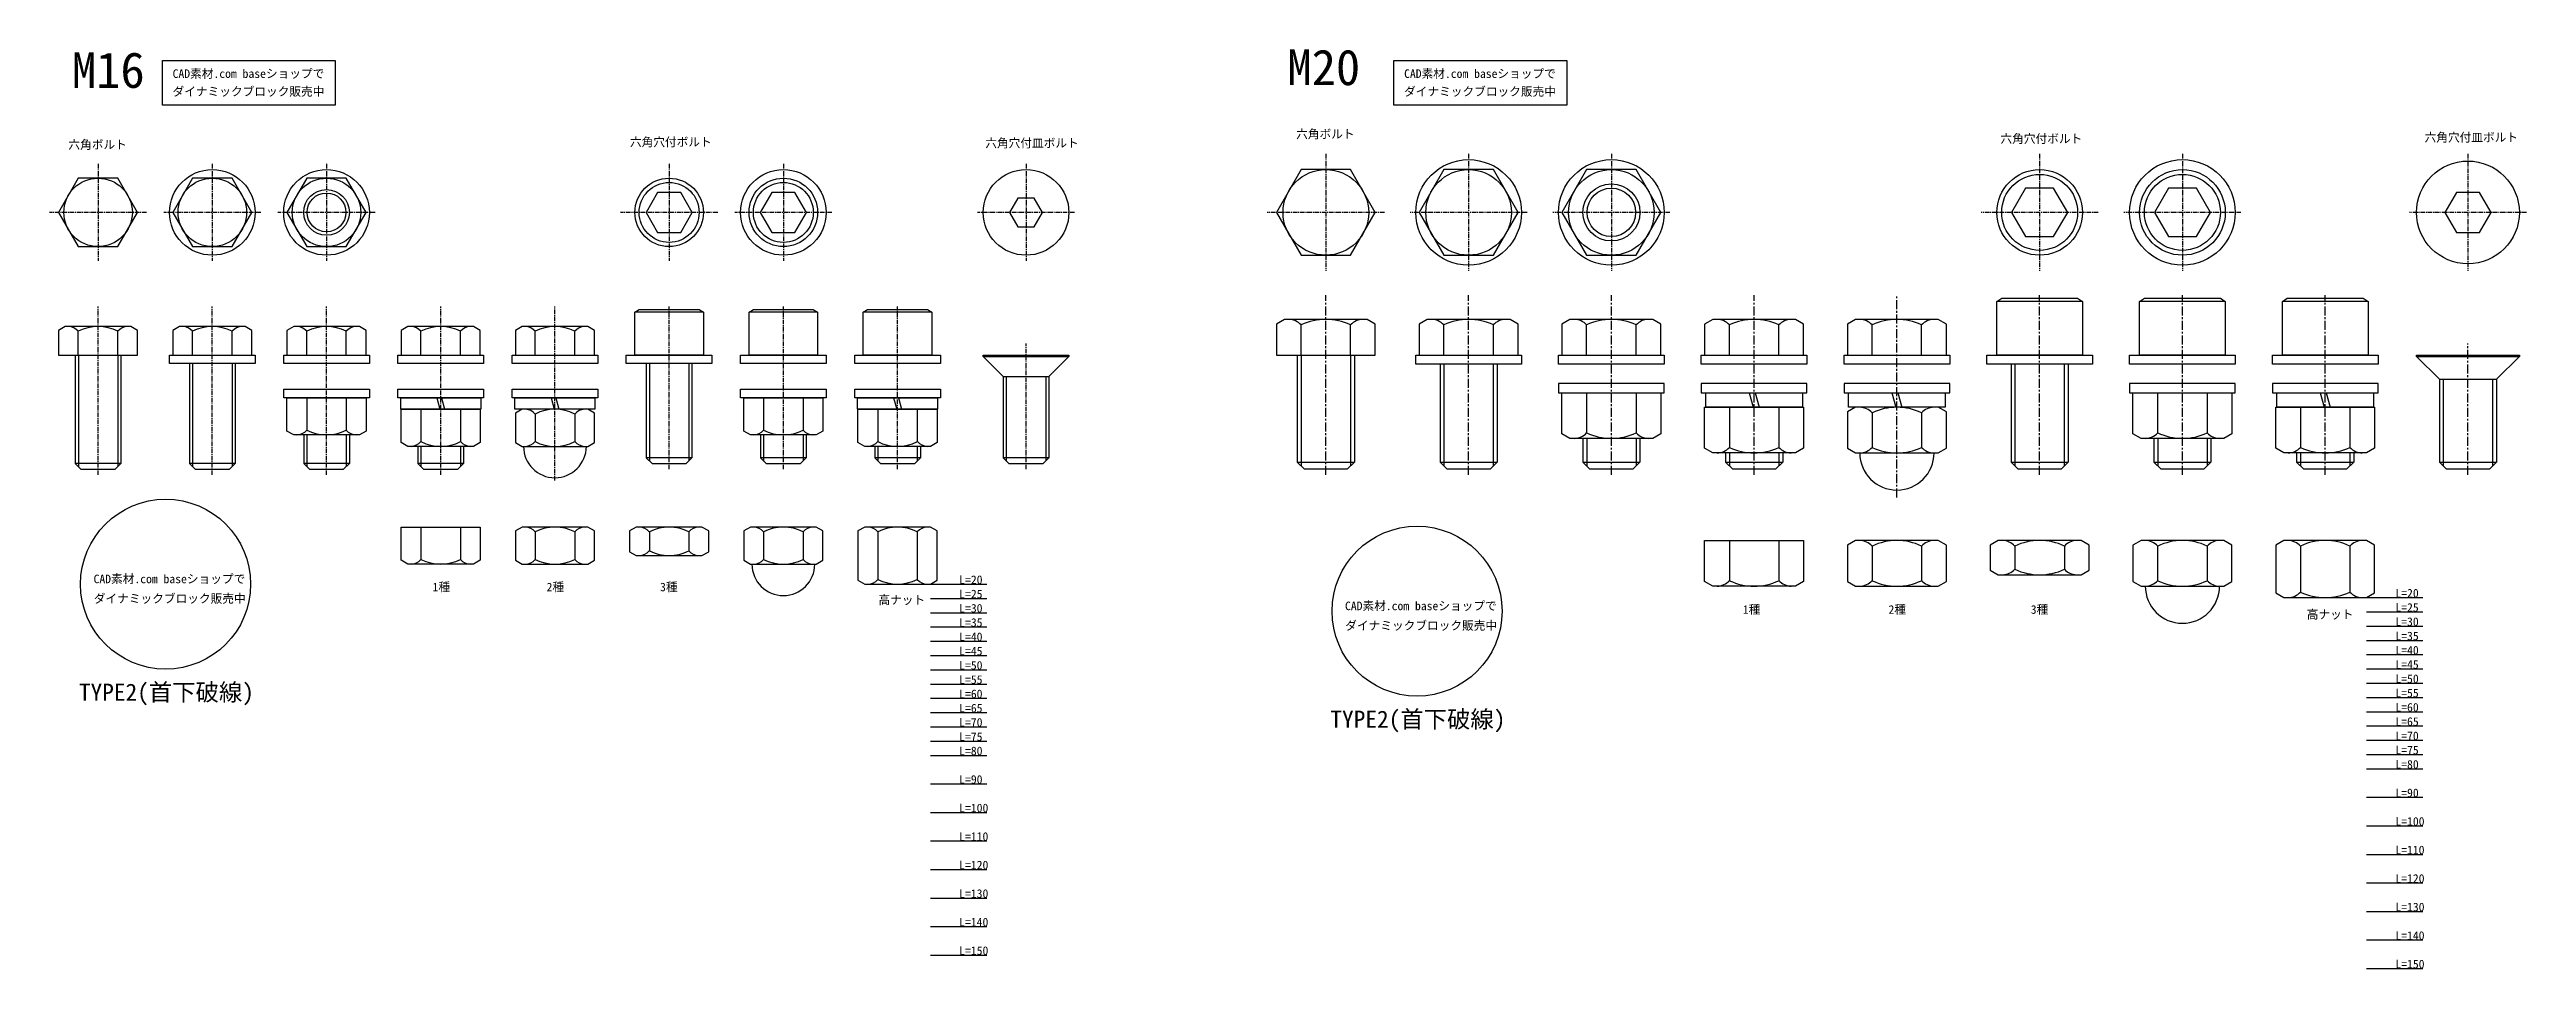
# Model space of a CAD drawing. Header units: millimetres. Extents: x 233 to 3318, y 47 to 2014.
# Drawn here: x 1639 to 2507, y 1604 to 1926 of the extents above; entities that cross this region are included whole.
import ezdxf
from ezdxf.enums import TextEntityAlignment as Align

# ---------------------------------------------------------------- set-up
doc = ezdxf.new("R2010")
doc.units = ezdxf.units.MM
doc.linetypes.add('csc_CENTER', pattern=[50.8, 31.75, -6.35, 6.35, -6.35])
doc.layers.get('Defpoints').update_dxf_attribs({"color": 251})
doc.styles.add('ＭＳ ゴシック', font='MS Gothic.ttf')

msp = doc.modelspace()

# ---------------------------------------------------------------- texts
at = {"style": 'ＭＳ ゴシック'}
for s, height, p in [('CAD素材.com baseショップで', 3, (1708.7, 1917.98)), ('CAD素材.com baseショップで', 3, (2140.01, 1917.98)), ('ダイナミックブロック販売中', 3, (1708.7, 1911.73)), ('ダイナミックブロック販売中', 3, (2140.01, 1911.73)), ('六角ボルト', 3, (1655.86, 1893.09)), ('六角穴付ボルト', 3, (1856.62, 1894)), ('六角穴付皿ボルト', 3, (1983.12, 1893.61)), ('六角ボルト', 3, (2085.86, 1896.78)), ('六角穴付ボルト', 3, (2336.62, 1895.16)), ('六角穴付皿ボルト', 3, (2487.21, 1895.62)), ('CAD素材.com baseショップで', 3, (1681.01, 1740.88)), ('ダイナミックブロック販売中', 3, (1681.12, 1734.01)), ('1種', 3, (1776.23, 1738.03)), ('2種', 3, (1816.16, 1738.03)), ('3種', 3, (1855.92, 1738.03)), ('高ナット', 3, (1937.52, 1733.51)), ('CAD素材.com baseショップで', 3, (2119.31, 1731.43)), ('ダイナミックブロック販売中', 3, (2119.42, 1724.55)), ('1種', 3, (2235.14, 1730.14)), ('2種', 3, (2286.16, 1730.14)), ('3種', 3, (2335.98, 1730.14)), ('高ナット', 3, (2437.75, 1728.43)), ('TYPE2(首下破線)', 6, (1679.97, 1700.74)), ('TYPE2(首下破線)', 6, (2118.27, 1691.28))]:
    msp.add_text(s, height=height, dxfattribs=at).set_placement(p, align=Align.MIDDLE)
for s, p in [('L=20', (1957.62, 1739)), ('L=25', (1957.62, 1734)), ('L=20', (2460.62, 1734.29)), ('L=30', (1957.62, 1729)), ('L=35', (1957.62, 1724)), ('L=25', (2460.62, 1729.29)), ('L=30', (2460.62, 1724.29)), ('L=40', (1957.62, 1719)), ('L=35', (2460.62, 1719.29)), ('L=45', (1957.62, 1714)), ('L=50', (1957.62, 1709)), ('L=40', (2460.62, 1714.29)), ('L=45', (2460.62, 1709.29)), ('L=55', (1957.62, 1704)), ('L=60', (1957.62, 1699)), ('L=50', (2460.62, 1704.29)), ('L=55', (2460.62, 1699.29)), ('L=65', (1957.62, 1694)), ('L=70', (1957.62, 1689)), ('L=60', (2460.62, 1694.29)), ('L=65', (2460.62, 1689.29)), ('L=75', (1957.62, 1684)), ('L=70', (2460.62, 1684.29)), ('L=80', (1957.62, 1679)), ('L=75', (2460.62, 1679.29)), ('L=80', (2460.62, 1674.29)), ('L=90', (1957.62, 1669)), ('L=90', (2460.62, 1664.29)), ('L=100', (1957.62, 1659)), ('L=100', (2460.62, 1654.29)), ('L=110', (1957.62, 1649)), ('L=120', (1957.62, 1639)), ('L=110', (2460.62, 1644.29)), ('L=130', (1957.62, 1629)), ('L=120', (2460.62, 1634.29)), ('L=130', (2460.62, 1624.29)), ('L=140', (1957.62, 1619)), ('L=140', (2460.62, 1614.29)), ('L=150', (1957.62, 1609)), ('L=150', (2460.62, 1604.29))]:
    msp.add_text(s, height=3, dxfattribs=at).set_placement(p)
at = {"char_height": 12.5, "attachment_point": 1, "style": 'ＭＳ ゴシック'}
for s, insert in [('M20', (2072.55, 1926.34)), ('M16', (1646.85, 1925.39))]:
    msp.add_mtext(s, dxfattribs=dict(at, insert=insert))

# ---------------------------------------------------------------- linework, layer by layer
for p, q in [((1868.03, 1834.24), (1844.03, 1834.24)), ((1908.03, 1834.24), (1884.03, 1834.24)), ((1948.03, 1834.24), (1924.03, 1834.24)), ((2351.03, 1838.04), (2321.03, 1838.04)), ((2401.03, 1838.04), (2371.03, 1838.04)), ((2451.03, 1838.04), (2421.03, 1838.04)), ((1649.1, 1819.24), (1649.1, 1827.58)), ((1662.95, 1819.24), (1662.95, 1827.58)), ((1689.1, 1819.24), (1689.1, 1827.58)), ((1702.95, 1819.24), (1702.95, 1827.58)), ((1729.1, 1819.24), (1729.1, 1827.58)), ((1742.95, 1819.24), (1742.95, 1827.58)), ((1769.1, 1819.24), (1769.1, 1827.58)), ((1782.95, 1819.24), (1782.95, 1827.58)), ((1809.1, 1819.24), (1809.1, 1827.58)), ((1822.95, 1819.24), (1822.95, 1827.58)), ((2077.36, 1819.24), (2077.36, 1829.82)), ((2094.69, 1819.24), (2094.69, 1829.82)), ((2127.36, 1819.24), (2127.36, 1829.82)), ((2144.69, 1819.24), (2144.69, 1829.82)), ((2177.36, 1819.24), (2177.36, 1829.82)), ((2194.69, 1819.24), (2194.69, 1829.82)), ((2227.36, 1819.24), (2227.36, 1829.82)), ((2244.69, 1819.24), (2244.69, 1829.82)), ((2277.36, 1819.24), (2277.36, 1829.82)), ((2294.69, 1819.24), (2294.69, 1829.82)), ((1648.03, 1819.24), (1648.03, 1781.24)), ((1649.11, 1819.24), (1649.11, 1780.16)), ((1662.94, 1819.24), (1662.94, 1780.16)), ((1664.03, 1819.24), (1664.03, 1781.24)), ((1688.03, 1816.24), (1688.03, 1781.24)), ((1689.11, 1816.24), (1689.11, 1780.16)), ((1702.94, 1816.24), (1702.94, 1780.16)), ((1704.03, 1816.24), (1704.03, 1781.24)), ((1848.03, 1816.24), (1848.03, 1783.24)), ((1849.11, 1816.24), (1849.11, 1782.16)), ((1862.94, 1816.24), (1862.94, 1782.16)), ((1864.03, 1816.24), (1864.03, 1783.24)), ((2076.03, 1819.24), (2076.03, 1781.74)), ((2077.38, 1819.24), (2077.38, 1780.39)), ((2094.67, 1819.24), (2094.67, 1780.39)), ((2096.03, 1819.24), (2096.03, 1781.74)), ((2126.03, 1816.04), (2126.03, 1781.74)), ((2127.38, 1816.04), (2127.38, 1780.39)), ((2144.67, 1816.04), (2144.67, 1780.39)), ((2146.03, 1816.04), (2146.03, 1781.74)), ((2326.03, 1816.04), (2326.03, 1781.74)), ((2327.38, 1816.04), (2327.38, 1780.39)), ((2344.67, 1816.04), (2344.67, 1780.39)), ((2346.03, 1816.04), (2346.03, 1781.74)), ((1973.03, 1811.74), (1989.03, 1811.74)), ((1973.03, 1811.74), (1973.03, 1783.24)), ((1974.11, 1811.74), (1974.11, 1782.16)), ((1987.94, 1811.74), (1987.94, 1782.16)), ((1989.03, 1811.74), (1989.03, 1783.24)), ((2177.36, 1806.04), (2177.36, 1791.97)), ((2194.69, 1806.04), (2194.69, 1791.97)), ((2234.29, 1806.04), (2235.65, 1800.94)), ((2236.4, 1806.04), (2237.76, 1800.94)), ((2284.29, 1806.04), (2285.65, 1800.94)), ((2286.4, 1806.04), (2287.76, 1800.94)), ((2377.36, 1806.04), (2377.36, 1791.97)), ((2394.69, 1806.04), (2394.69, 1791.97)), ((2434.29, 1806.04), (2435.65, 1800.94)), ((2436.4, 1806.04), (2437.76, 1800.94)), ((2476.03, 1810.74), (2496.03, 1810.74)), ((2476.03, 1810.74), (2476.03, 1781.74)), ((2477.38, 1810.74), (2477.38, 1780.39)), ((2494.67, 1810.74), (2494.67, 1780.39)), ((2496.03, 1810.74), (2496.03, 1781.74)), ((1729.1, 1804.24), (1729.1, 1792.9)), ((1742.95, 1804.24), (1742.95, 1792.9)), ((1769.1, 1800.24), (1769.1, 1788.9)), ((1774.66, 1804.24), (1775.73, 1800.24)), ((1776.32, 1804.24), (1777.39, 1800.24)), ((1782.95, 1800.24), (1782.95, 1788.9)), ((1809.1, 1798.58), (1809.1, 1788.9)), ((1814.66, 1804.24), (1815.73, 1800.24)), ((1816.32, 1804.24), (1817.39, 1800.24)), ((1822.95, 1798.58), (1822.95, 1788.9)), ((1889.1, 1804.24), (1889.1, 1792.9)), ((1902.95, 1804.24), (1902.95, 1792.9)), ((1929.1, 1800.24), (1929.1, 1788.9)), ((1934.66, 1804.24), (1935.73, 1800.24)), ((1936.32, 1804.24), (1937.39, 1800.24)), ((1942.95, 1800.24), (1942.95, 1788.9)), ((2227.36, 1800.94), (2227.36, 1786.87)), ((2244.69, 1800.94), (2244.69, 1786.87)), ((2277.36, 1799.02), (2277.36, 1786.87)), ((2294.69, 1799.02), (2294.69, 1786.87)), ((2427.36, 1800.94), (2427.36, 1786.87)), ((2444.69, 1800.94), (2444.69, 1786.87)), ((1728.03, 1791.24), (1728.03, 1781.24)), ((1729.11, 1791.24), (1729.11, 1780.16)), ((1742.94, 1791.24), (1742.94, 1780.16)), ((1744.03, 1791.24), (1744.03, 1781.24)), ((1768.03, 1787.24), (1768.03, 1781.24)), ((1769.11, 1787.24), (1769.11, 1780.16)), ((1782.94, 1787.24), (1782.94, 1780.16)), ((1784.03, 1787.24), (1784.03, 1781.24)), ((1888.03, 1791.24), (1888.03, 1783.24)), ((1889.11, 1791.24), (1889.11, 1782.16)), ((1902.94, 1791.24), (1902.94, 1782.16)), ((1904.03, 1791.24), (1904.03, 1783.24)), ((1928.03, 1787.24), (1928.03, 1783.24)), ((1929.11, 1787.24), (1929.11, 1782.16)), ((1942.94, 1787.24), (1942.94, 1782.16)), ((1944.03, 1787.24), (1944.03, 1783.24)), ((2176.03, 1790.04), (2176.03, 1781.74)), ((2177.38, 1790.04), (2177.38, 1780.39)), ((2194.67, 1790.04), (2194.67, 1780.39)), ((2196.03, 1790.04), (2196.03, 1781.74)), ((2376.03, 1790.04), (2376.03, 1781.74)), ((2377.38, 1790.04), (2377.38, 1780.39)), ((2394.67, 1790.04), (2394.67, 1780.39)), ((2396.03, 1790.04), (2396.03, 1781.74)), ((2226.03, 1784.94), (2226.03, 1781.74)), ((2227.38, 1784.94), (2227.38, 1780.39)), ((2244.67, 1784.94), (2244.67, 1780.39)), ((2246.03, 1784.94), (2246.03, 1781.74)), ((2426.03, 1784.94), (2426.03, 1781.74)), ((2427.38, 1784.94), (2427.38, 1780.39)), ((2444.67, 1784.94), (2444.67, 1780.39)), ((2446.03, 1784.94), (2446.03, 1781.74)), ((1769.1, 1758.95), (1769.1, 1747.61)), ((1782.95, 1758.95), (1782.95, 1747.61)), ((1809.1, 1757.29), (1809.1, 1747.61)), ((1822.95, 1757.29), (1822.95, 1747.61)), ((1849.1, 1757.29), (1849.1, 1750.61)), ((1862.95, 1757.29), (1862.95, 1750.61)), ((1889.1, 1757.29), (1889.1, 1747.61)), ((1902.95, 1757.29), (1902.95, 1747.61)), ((1929.1, 1757.29), (1929.1, 1740.61)), ((1942.95, 1757.29), (1942.95, 1740.61)), ((2227.36, 1754.24), (2227.36, 1740.17)), ((2244.69, 1754.24), (2244.69, 1740.17)), ((2277.36, 1752.32), (2277.36, 1740.17)), ((2294.69, 1752.32), (2294.69, 1740.17)), ((2327.36, 1752.32), (2327.36, 1744.17)), ((2344.69, 1752.32), (2344.69, 1744.17)), ((2377.36, 1752.32), (2377.36, 1740.17)), ((2394.69, 1752.32), (2394.69, 1740.17)), ((2427.36, 1752.32), (2427.36, 1736.17)), ((2444.69, 1752.32), (2444.69, 1736.17))]:
    msp.add_line(p, q)
for points in [[(1678.56, 1922.45), (1739.07, 1922.45), (1739.07, 1906.82), (1678.56, 1906.82)], [(2109.87, 1922.45), (2170.39, 1922.45), (2170.39, 1906.82), (2109.87, 1906.82)], [(2077.36, 1884.24), (2068.7, 1869.24), (2077.36, 1854.24), (2094.69, 1854.24), (2103.35, 1869.24), (2094.69, 1884.24)], [(2127.36, 1884.24), (2118.7, 1869.24), (2127.36, 1854.24), (2144.69, 1854.24), (2153.35, 1869.24), (2144.69, 1884.24)], [(2177.36, 1884.24), (2168.7, 1869.24), (2177.36, 1854.24), (2194.69, 1854.24), (2203.35, 1869.24), (2194.69, 1884.24)], [(1649.1, 1881.24), (1642.17, 1869.24), (1649.1, 1857.24), (1662.95, 1857.24), (1669.88, 1869.24), (1662.95, 1881.24)], [(1689.1, 1881.24), (1682.17, 1869.24), (1689.1, 1857.24), (1702.95, 1857.24), (1709.88, 1869.24), (1702.95, 1881.24)], [(1729.1, 1881.24), (1722.17, 1869.24), (1729.1, 1857.24), (1742.95, 1857.24), (1749.88, 1869.24), (1742.95, 1881.24)], [(1851.98, 1862.24), (1860.07, 1862.24), (1864.11, 1869.24), (1860.07, 1876.24), (1851.98, 1876.24), (1847.94, 1869.24)], [(1891.98, 1862.24), (1900.07, 1862.24), (1904.11, 1869.24), (1900.07, 1876.24), (1891.98, 1876.24), (1887.94, 1869.24)], [(1975.25, 1869.24), (1978.14, 1864.24), (1983.91, 1864.24), (1986.8, 1869.24), (1983.91, 1874.24), (1978.14, 1874.24)], [(2331.12, 1860.74), (2340.93, 1860.74), (2345.84, 1869.24), (2340.93, 1877.74), (2331.12, 1877.74), (2326.21, 1869.24)], [(2381.12, 1860.74), (2390.93, 1860.74), (2395.84, 1869.24), (2390.93, 1877.74), (2381.12, 1877.74), (2376.21, 1869.24)], [(2481.98, 1862.24), (2490.07, 1862.24), (2494.11, 1869.24), (2490.07, 1876.24), (2481.98, 1876.24), (2477.94, 1869.24)], [(2322.73, 1839.24), (2349.33, 1839.24), (2351.03, 1838.04), (2351.03, 1819.24), (2321.03, 1819.24), (2321.03, 1838.04)], [(2372.73, 1839.24), (2399.33, 1839.24), (2401.03, 1838.04), (2401.03, 1819.24), (2371.03, 1819.24), (2371.03, 1838.04)], [(2422.73, 1839.24), (2449.33, 1839.24), (2451.03, 1838.04), (2451.03, 1819.24), (2421.03, 1819.24), (2421.03, 1838.04)], [(1845.53, 1835.24), (1866.53, 1835.24), (1868.03, 1834.24), (1868.03, 1819.24), (1844.03, 1819.24), (1844.03, 1834.24)], [(1885.53, 1835.24), (1906.53, 1835.24), (1908.03, 1834.24), (1908.03, 1819.24), (1884.03, 1819.24), (1884.03, 1834.24)], [(1925.53, 1835.24), (1946.53, 1835.24), (1948.03, 1834.24), (1948.03, 1819.24), (1924.03, 1819.24), (1924.03, 1834.24)], [(2068.7, 1819.24), (2103.35, 1819.24), (2103.35, 1830.12), (2100.53, 1831.74), (2071.53, 1831.74), (2068.7, 1830.12)], [(2118.7, 1819.24), (2153.35, 1819.24), (2153.35, 1830.12), (2150.53, 1831.74), (2121.53, 1831.74), (2118.7, 1830.12)], [(2168.7, 1819.24), (2203.35, 1819.24), (2203.35, 1830.12), (2200.53, 1831.74), (2171.53, 1831.74), (2168.7, 1830.12)], [(2218.7, 1819.24), (2253.35, 1819.24), (2253.35, 1830.12), (2250.53, 1831.74), (2221.53, 1831.74), (2218.7, 1830.12)], [(2268.7, 1819.24), (2303.35, 1819.24), (2303.35, 1830.12), (2300.53, 1831.74), (2271.53, 1831.74), (2268.7, 1830.12)], [(1642.17, 1819.24), (1669.88, 1819.24), (1669.88, 1827.88), (1667.53, 1829.24), (1644.53, 1829.24), (1642.17, 1827.88)], [(1682.17, 1819.24), (1709.88, 1819.24), (1709.88, 1827.88), (1707.53, 1829.24), (1684.53, 1829.24), (1682.17, 1827.88)], [(1722.17, 1819.24), (1749.88, 1819.24), (1749.88, 1827.88), (1747.53, 1829.24), (1724.53, 1829.24), (1722.17, 1827.88)], [(1762.17, 1819.24), (1789.88, 1819.24), (1789.88, 1827.88), (1787.53, 1829.24), (1764.53, 1829.24), (1762.17, 1827.88)], [(1802.17, 1819.24), (1829.88, 1819.24), (1829.88, 1827.88), (1827.53, 1829.24), (1804.53, 1829.24), (1802.17, 1827.88)], [(1681.03, 1816.24), (1681.03, 1819.24), (1711.03, 1819.24), (1711.03, 1816.24)], [(1721.03, 1816.24), (1721.03, 1819.24), (1751.03, 1819.24), (1751.03, 1816.24)], [(1761.03, 1816.24), (1761.03, 1819.24), (1791.03, 1819.24), (1791.03, 1816.24)], [(1801.03, 1816.24), (1801.03, 1819.24), (1831.03, 1819.24), (1831.03, 1816.24)], [(1841.03, 1816.24), (1841.03, 1819.24), (1871.03, 1819.24), (1871.03, 1816.24)], [(1881.03, 1816.24), (1881.03, 1819.24), (1911.03, 1819.24), (1911.03, 1816.24)], [(1921.03, 1816.24), (1921.03, 1819.24), (1951.03, 1819.24), (1951.03, 1816.24)], [(2154.53, 1819.24), (2154.53, 1816.04), (2117.53, 1816.04), (2117.53, 1819.24)], [(2204.53, 1819.24), (2204.53, 1816.04), (2167.53, 1816.04), (2167.53, 1819.24)], [(2254.53, 1819.24), (2254.53, 1816.04), (2217.53, 1816.04), (2217.53, 1819.24)], [(2304.53, 1819.24), (2304.53, 1816.04), (2267.53, 1816.04), (2267.53, 1819.24)], [(2354.53, 1819.24), (2354.53, 1816.04), (2317.53, 1816.04), (2317.53, 1819.24)], [(2404.53, 1819.24), (2404.53, 1816.04), (2367.53, 1816.04), (2367.53, 1819.24)], [(2454.53, 1819.24), (2454.53, 1816.04), (2417.53, 1816.04), (2417.53, 1819.24)], [(1721.03, 1804.24), (1721.03, 1807.24), (1751.03, 1807.24), (1751.03, 1804.24)], [(1761.03, 1804.24), (1761.03, 1807.24), (1791.03, 1807.24), (1791.03, 1804.24)], [(1801.03, 1804.24), (1801.03, 1807.24), (1831.03, 1807.24), (1831.03, 1804.24)], [(1881.03, 1804.24), (1881.03, 1807.24), (1911.03, 1807.24), (1911.03, 1804.24)], [(1921.03, 1804.24), (1921.03, 1807.24), (1951.03, 1807.24), (1951.03, 1804.24)], [(2204.53, 1806.04), (2204.53, 1809.24), (2167.53, 1809.24), (2167.53, 1806.04)], [(2168.7, 1806.04), (2203.35, 1806.04), (2203.35, 1791.67), (2200.53, 1790.04), (2171.53, 1790.04), (2168.7, 1791.67)], [(2254.53, 1806.04), (2254.53, 1809.24), (2217.53, 1809.24), (2217.53, 1806.04)], [(2252.93, 1806.04), (2252.93, 1800.94), (2219.13, 1800.94), (2219.13, 1806.04)], [(2304.53, 1806.04), (2304.53, 1809.24), (2267.53, 1809.24), (2267.53, 1806.04)], [(2302.93, 1806.04), (2302.93, 1800.94), (2269.13, 1800.94), (2269.13, 1806.04)], [(2404.53, 1806.04), (2404.53, 1809.24), (2367.53, 1809.24), (2367.53, 1806.04)], [(2368.7, 1806.04), (2403.35, 1806.04), (2403.35, 1791.67), (2400.53, 1790.04), (2371.53, 1790.04), (2368.7, 1791.67)], [(2454.53, 1806.04), (2454.53, 1809.24), (2417.53, 1809.24), (2417.53, 1806.04)], [(2452.93, 1806.04), (2452.93, 1800.94), (2419.13, 1800.94), (2419.13, 1806.04)], [(1722.17, 1804.24), (1749.88, 1804.24), (1749.88, 1792.6), (1747.53, 1791.24), (1724.53, 1791.24), (1722.17, 1792.6)], [(1790.03, 1804.24), (1790.03, 1800.24), (1762.03, 1800.24), (1762.03, 1804.24)], [(1762.17, 1800.24), (1789.88, 1800.24), (1789.88, 1788.6), (1787.53, 1787.24), (1764.53, 1787.24), (1762.17, 1788.6)], [(1830.03, 1804.24), (1830.03, 1800.24), (1802.03, 1800.24), (1802.03, 1804.24)], [(1827.53, 1787.24), (1829.88, 1788.6), (1829.88, 1798.88), (1827.53, 1800.24), (1804.53, 1800.24), (1802.17, 1798.88), (1802.17, 1788.6), (1804.53, 1787.24)], [(1882.17, 1804.24), (1909.88, 1804.24), (1909.88, 1792.6), (1907.53, 1791.24), (1884.53, 1791.24), (1882.17, 1792.6)], [(1950.03, 1804.24), (1950.03, 1800.24), (1922.03, 1800.24), (1922.03, 1804.24)], [(1922.17, 1800.24), (1949.88, 1800.24), (1949.88, 1788.6), (1947.53, 1787.24), (1924.53, 1787.24), (1922.17, 1788.6)], [(2218.7, 1800.94), (2253.35, 1800.94), (2253.35, 1786.57), (2250.53, 1784.94), (2221.53, 1784.94), (2218.7, 1786.57)], [(2271.53, 1784.94), (2300.53, 1784.94), (2303.35, 1786.57), (2303.35, 1799.32), (2300.53, 1800.94), (2271.53, 1800.94), (2268.7, 1799.32), (2268.7, 1786.57)], [(2418.7, 1800.94), (2453.35, 1800.94), (2453.35, 1786.57), (2450.53, 1784.94), (2421.53, 1784.94), (2418.7, 1786.57)], [(1664.03, 1781.24), (1648.03, 1781.24), (1650.03, 1779.24), (1662.03, 1779.24)], [(1704.03, 1781.24), (1688.03, 1781.24), (1690.03, 1779.24), (1702.03, 1779.24)], [(1744.03, 1781.24), (1728.03, 1781.24), (1730.03, 1779.24), (1742.03, 1779.24)], [(1784.03, 1781.24), (1768.03, 1781.24), (1770.03, 1779.24), (1782.03, 1779.24)], [(1864.03, 1783.24), (1848.03, 1783.24), (1850.03, 1781.24), (1862.03, 1781.24)], [(1904.03, 1783.24), (1888.03, 1783.24), (1890.03, 1781.24), (1902.03, 1781.24)], [(1944.03, 1783.24), (1928.03, 1783.24), (1930.03, 1781.24), (1942.03, 1781.24)], [(1989.03, 1783.24), (1973.03, 1783.24), (1975.03, 1781.24), (1987.03, 1781.24)], [(2076.03, 1781.74), (2096.03, 1781.74), (2093.53, 1779.24), (2078.53, 1779.24)], [(2126.03, 1781.74), (2146.03, 1781.74), (2143.53, 1779.24), (2128.53, 1779.24)], [(2176.03, 1781.74), (2196.03, 1781.74), (2193.53, 1779.24), (2178.53, 1779.24)], [(2226.03, 1781.74), (2246.03, 1781.74), (2243.53, 1779.24), (2228.53, 1779.24)], [(2326.03, 1781.74), (2346.03, 1781.74), (2343.53, 1779.24), (2328.53, 1779.24)], [(2376.03, 1781.74), (2396.03, 1781.74), (2393.53, 1779.24), (2378.53, 1779.24)], [(2426.03, 1781.74), (2446.03, 1781.74), (2443.53, 1779.24), (2428.53, 1779.24)], [(2476.03, 1781.74), (2496.03, 1781.74), (2493.53, 1779.24), (2478.53, 1779.24)], [(1762.17, 1758.95), (1789.88, 1758.95), (1789.88, 1747.31), (1787.53, 1745.95), (1764.53, 1745.95), (1762.17, 1747.31)], [(1827.53, 1745.95), (1829.88, 1747.31), (1829.88, 1757.59), (1827.53, 1758.95), (1804.53, 1758.95), (1802.17, 1757.59), (1802.17, 1747.31), (1804.53, 1745.95)], [(1867.53, 1748.95), (1869.88, 1750.31), (1869.88, 1757.59), (1867.53, 1758.95), (1844.53, 1758.95), (1842.17, 1757.59), (1842.17, 1750.31), (1844.53, 1748.95)], [(1907.53, 1745.95), (1909.88, 1747.31), (1909.88, 1757.59), (1907.53, 1758.95), (1884.53, 1758.95), (1882.17, 1757.59), (1882.17, 1747.31), (1884.53, 1745.95)], [(1947.53, 1738.95), (1949.88, 1740.31), (1949.88, 1757.59), (1947.53, 1758.95), (1924.53, 1758.95), (1922.17, 1757.59), (1922.17, 1740.31), (1924.53, 1738.95)], [(2218.7, 1754.24), (2253.35, 1754.24), (2253.35, 1739.87), (2250.53, 1738.24), (2221.53, 1738.24), (2218.7, 1739.87)], [(2271.53, 1738.24), (2300.53, 1738.24), (2303.35, 1739.87), (2303.35, 1752.62), (2300.53, 1754.24), (2271.53, 1754.24), (2268.7, 1752.62), (2268.7, 1739.87)], [(2321.53, 1742.24), (2350.53, 1742.24), (2353.35, 1743.87), (2353.35, 1752.62), (2350.53, 1754.24), (2321.53, 1754.24), (2318.7, 1752.62), (2318.7, 1743.87)], [(2371.53, 1738.24), (2400.53, 1738.24), (2403.35, 1739.87), (2403.35, 1752.62), (2400.53, 1754.24), (2371.53, 1754.24), (2368.7, 1752.62), (2368.7, 1739.87)], [(2421.53, 1734.24), (2450.53, 1734.24), (2453.35, 1735.87), (2453.35, 1752.62), (2450.53, 1754.24), (2421.53, 1754.24), (2418.7, 1752.62), (2418.7, 1735.87)]]:
    msp.add_lwpolyline(points, close=True)
at = {"linetype": 'csc_CENTER', "ltscale": 0.05}
for points in [[(1656.03, 1886.24), (1656.03, 1852.24)], [(1696.03, 1886.24), (1696.03, 1852.24)], [(1736.03, 1886.24), (1736.03, 1852.24)], [(1856.03, 1886.24), (1856.03, 1852.24)], [(1896.03, 1886.24), (1896.03, 1852.24)], [(1981.03, 1886.24), (1981.03, 1852.24)], [(2086.03, 1889.74), (2086.03, 1848.74)], [(2136.03, 1889.74), (2136.03, 1848.74)], [(2186.03, 1889.74), (2186.03, 1848.74)], [(2336.03, 1889.74), (2336.03, 1848.74)], [(2386.03, 1889.74), (2386.03, 1848.74)], [(2486.03, 1889.74), (2486.03, 1848.74)], [(1673.03, 1869.24), (1639.03, 1869.24)], [(1713.03, 1869.24), (1679.03, 1869.24)], [(1753.03, 1869.24), (1719.03, 1869.24)], [(1873.03, 1869.24), (1839.03, 1869.24)], [(1913.03, 1869.24), (1879.03, 1869.24)], [(1998.03, 1869.24), (1964.03, 1869.24)], [(2106.53, 1869.24), (2065.53, 1869.24)], [(2156.53, 1869.24), (2115.53, 1869.24)], [(2206.53, 1869.24), (2165.53, 1869.24)], [(2356.53, 1869.24), (2315.53, 1869.24)], [(2406.53, 1869.24), (2365.53, 1869.24)], [(2506.53, 1869.24), (2465.53, 1869.24)], [(1656.03, 1777.24), (1656.03, 1836.24)], [(1696.03, 1777.24), (1696.03, 1836.24)], [(1736.03, 1777.24), (1736.03, 1836.24)], [(1776.03, 1777.24), (1776.03, 1836.24)], [(1816.03, 1775.24), (1816.03, 1836.24)], [(1856.03, 1779.24), (1856.03, 1836.24)], [(1896.03, 1779.24), (1896.03, 1836.24)], [(1936.03, 1779.24), (1936.03, 1836.24)], [(1981.03, 1779.24), (1981.03, 1823.24)]]:
    msp.add_lwpolyline(points, dxfattribs=at)
at = {"linetype": 'csc_CENTER', "ltscale": 0.1}
for points in [[(2086.03, 1777.24), (2086.03, 1840.24)], [(2136.03, 1777.24), (2136.03, 1840.24)], [(2186.03, 1777.24), (2186.03, 1840.24)], [(2236.03, 1777.24), (2236.03, 1840.24)], [(2286.03, 1769.31), (2286.03, 1840.24)], [(2336.03, 1777.24), (2336.03, 1840.24)], [(2386.03, 1777.24), (2386.03, 1840.24)], [(2436.03, 1777.24), (2436.03, 1840.24)], [(2486.03, 1777.24), (2486.03, 1823.24)]]:
    msp.add_lwpolyline(points, dxfattribs=at)
for points in [[(1966.03, 1818.74), (1966.03, 1819.24), (1996.03, 1819.24), (1996.03, 1818.74)], [(1973.03, 1811.74), (1966.03, 1818.74), (1996.03, 1818.74), (1989.03, 1811.74)], [(2468.03, 1818.74), (2468.03, 1819.24), (2504.03, 1819.24), (2504.03, 1818.74)], [(2476.03, 1810.74), (2468.03, 1818.74), (2504.03, 1818.74), (2496.03, 1810.74)]]:
    msp.add_lwpolyline(points)
for points in [[(1929.1, 1757.29, 0.209797), (1925.67, 1758.95)], [(1942.95, 1757.29, 0.239668), (1929.1, 1757.29)], [(1946.38, 1758.95, 0.209797), (1942.95, 1757.29)], [(2427.36, 1752.32, 0.198186), (2423.07, 1754.24)], [(2444.69, 1752.32, 0.222674), (2427.36, 1752.32)], [(2448.98, 1754.24, 0.198186), (2444.69, 1752.32)], [(1925.67, 1738.95, 0.209797), (1929.1, 1740.61)], [(1929.1, 1740.61, 0.239668), (1942.95, 1740.61)], [(1942.95, 1740.61, 0.209797), (1946.38, 1738.95)], [(2423.07, 1734.24, 0.198186), (2427.36, 1736.17)], [(2427.36, 1736.17, 0.222674), (2444.69, 1736.17)], [(2444.69, 1736.17, 0.198186), (2448.98, 1734.24)]]:
    msp.add_lwpolyline(points, format="xyb")
for centre, radius in [((1696.03, 1869.24), 15), ((1736.03, 1869.24), 15), ((1896.03, 1869.24), 15), ((1981.03, 1869.24), 15), ((2086.03, 1869.24), 15), ((2136.03, 1869.24), 18.5), ((2136.03, 1869.24), 15), ((2186.03, 1869.24), 18.5), ((2186.03, 1869.24), 15), ((2336.03, 1869.24), 15), ((2336.03, 1869.24), 13.3), ((2386.03, 1869.24), 18.5), ((2386.03, 1869.24), 15), ((2386.03, 1869.24), 13.3), ((2486.03, 1869.24), 18), ((1656.03, 1869.24), 12), ((1696.03, 1869.24), 12), ((1736.03, 1869.24), 12), ((1736.03, 1869.24), 8), ((1736.03, 1869.24), 6.8), ((1856.03, 1869.24), 12), ((1856.03, 1869.24), 10.5), ((1896.03, 1869.24), 12), ((1896.03, 1869.24), 10.5), ((2186.03, 1869.24), 10), ((2186.03, 1869.24), 8.5), ((1679.67, 1738.94), 29.78), ((2117.97, 1729.48), 29.78)]:
    msp.add_circle(centre, radius)
for centre, radius, start, end in [((2072.88, 1825.58), 6.17, 43.3753, 88.21509), ((2086.03, 1811.33), 20.41, 64.89302, 115.10698), ((2099.17, 1825.58), 6.17, 91.78491, 136.6247), ((2122.88, 1825.58), 6.17, 43.3753, 88.21509), ((2136.03, 1811.33), 20.41, 64.89302, 115.10698), ((2149.17, 1825.58), 6.17, 91.78491, 136.6247), ((2172.88, 1825.58), 6.17, 43.3753, 88.21509), ((2186.03, 1811.33), 20.41, 64.89302, 115.10698), ((2199.17, 1825.58), 6.17, 91.78491, 136.6247), ((2222.88, 1825.58), 6.17, 43.3753, 88.21509), ((2236.03, 1811.33), 20.41, 64.89302, 115.10698), ((2249.17, 1825.58), 6.17, 91.78491, 136.6247), ((2272.88, 1825.58), 6.17, 43.3753, 88.21509), ((2286.03, 1811.33), 20.41, 64.89302, 115.10698), ((2299.17, 1825.58), 6.17, 91.78491, 136.6247), ((1645.49, 1824.51), 4.73, 40.43131, 87.82588), ((1656.03, 1813.96), 15.28, 63.04451, 116.95549), ((1666.56, 1824.51), 4.73, 92.17412, 139.56869), ((1685.49, 1824.51), 4.73, 40.43131, 87.82588), ((1696.03, 1813.96), 15.28, 63.04451, 116.95549), ((1706.56, 1824.51), 4.73, 92.17412, 139.56869), ((1725.49, 1824.51), 4.73, 40.43131, 87.82588), ((1736.03, 1813.96), 15.28, 63.04451, 116.95549), ((1746.56, 1824.51), 4.73, 92.17412, 139.56869), ((1765.49, 1824.51), 4.73, 40.43131, 87.82588), ((1776.03, 1813.96), 15.28, 63.04451, 116.95549), ((1786.56, 1824.51), 4.73, 92.17412, 139.56869), ((1805.49, 1824.51), 4.73, 40.43131, 87.82588), ((1816.03, 1813.96), 15.28, 63.04451, 116.95549), ((1826.56, 1824.51), 4.73, 92.17412, 139.56869), ((1805.49, 1795.51), 4.73, 40.43131, 87.82588), ((1816.03, 1784.96), 15.28, 63.04451, 116.95549), ((1826.56, 1795.51), 4.73, 92.17412, 139.56869), ((2272.88, 1794.78), 6.17, 43.3753, 88.21509), ((2286.03, 1780.53), 20.41, 64.89302, 115.10698), ((2299.17, 1794.78), 6.17, 91.78491, 136.6247), ((1725.49, 1795.98), 4.73, 272.17412, 319.56869), ((1736.03, 1806.53), 15.28, 243.04451, 296.95549), ((1746.56, 1795.98), 4.73, 220.43131, 267.82588), ((1765.49, 1791.98), 4.73, 272.17412, 319.56869), ((1776.03, 1802.53), 15.28, 243.04451, 296.95549), ((1786.56, 1791.98), 4.73, 220.43131, 267.82588), ((1816.03, 1787.24), 11, 180, 0), ((1805.49, 1791.98), 4.73, 272.17412, 319.56869), ((1816.03, 1802.53), 15.28, 243.04451, 296.95549), ((1826.56, 1791.98), 4.73, 220.43131, 267.82588), ((1885.49, 1795.98), 4.73, 272.17412, 319.56869), ((1896.03, 1806.53), 15.28, 243.04451, 296.95549), ((1906.56, 1795.98), 4.73, 220.43131, 267.82588), ((1925.49, 1791.98), 4.73, 272.17412, 319.56869), ((1936.03, 1802.53), 15.28, 243.04451, 296.95549), ((1946.56, 1791.98), 4.73, 220.43131, 267.82588), ((2172.88, 1796.21), 6.17, 271.78491, 316.6247), ((2186.03, 1810.45), 20.41, 244.89302, 295.10698), ((2199.17, 1796.21), 6.17, 223.3753, 268.21509), ((2372.88, 1796.21), 6.17, 271.78491, 316.6247), ((2386.03, 1810.45), 20.41, 244.89302, 295.10698), ((2399.17, 1796.21), 6.17, 223.3753, 268.21509), ((2222.88, 1791.11), 6.17, 271.78491, 316.6247), ((2236.03, 1805.35), 20.41, 244.89302, 295.10698), ((2249.17, 1791.11), 6.17, 223.3753, 268.21509), ((2286.03, 1784.94), 13, 180, 0), ((2272.88, 1791.11), 6.17, 271.78491, 316.6247), ((2286.03, 1805.35), 20.41, 244.89302, 295.10698), ((2299.17, 1791.11), 6.17, 223.3753, 268.21509), ((2422.88, 1791.11), 6.17, 271.78491, 316.6247), ((2436.03, 1805.35), 20.41, 244.89302, 295.10698), ((2449.17, 1791.11), 6.17, 223.3753, 268.21509), ((1805.49, 1754.22), 4.73, 40.43131, 87.82588), ((1816.03, 1743.67), 15.28, 63.04451, 116.95549), ((1826.56, 1754.22), 4.73, 92.17412, 139.56869), ((1845.49, 1754.22), 4.73, 40.43131, 87.82588), ((1856.03, 1743.67), 15.28, 63.04451, 116.95549), ((1866.56, 1754.22), 4.73, 92.17412, 139.56869), ((1885.49, 1754.22), 4.73, 40.43131, 87.82588), ((1896.03, 1743.67), 15.28, 63.04451, 116.95549), ((1906.56, 1754.22), 4.73, 92.17412, 139.56869), ((2272.88, 1748.08), 6.17, 43.3753, 88.21509), ((2286.03, 1733.83), 20.41, 64.89302, 115.10698), ((2299.17, 1748.08), 6.17, 91.78491, 136.6247), ((2322.88, 1748.08), 6.17, 43.3753, 88.21509), ((2336.03, 1733.83), 20.41, 64.89302, 115.10698), ((2349.17, 1748.08), 6.17, 91.78491, 136.6247), ((2372.88, 1748.08), 6.17, 43.3753, 88.21509), ((2386.03, 1733.83), 20.41, 64.89302, 115.10698), ((2399.17, 1748.08), 6.17, 91.78491, 136.6247), ((1765.49, 1750.68), 4.73, 272.17412, 319.56869), ((1776.03, 1761.24), 15.28, 243.04451, 296.95549), ((1786.56, 1750.68), 4.73, 220.43131, 267.82588), ((1805.49, 1750.68), 4.73, 272.17412, 319.56869), ((1816.03, 1761.24), 15.28, 243.04451, 296.95549), ((1826.56, 1750.68), 4.73, 220.43131, 267.82588), ((1845.49, 1753.68), 4.73, 272.17412, 319.56869), ((1856.03, 1764.24), 15.28, 243.04451, 296.95549), ((1866.56, 1753.68), 4.73, 220.43131, 267.82588), ((1896.03, 1745.95), 11, 180, 0), ((1885.49, 1750.68), 4.73, 272.17412, 319.56869), ((1896.03, 1761.24), 15.28, 243.04451, 296.95549), ((1906.56, 1750.68), 4.73, 220.43131, 267.82588), ((2322.88, 1748.41), 6.17, 271.78491, 316.6247), ((2336.03, 1762.65), 20.41, 244.89302, 295.10698), ((2349.17, 1748.41), 6.17, 223.3753, 268.21509), ((2222.88, 1744.41), 6.17, 271.78491, 316.6247), ((2236.03, 1758.65), 20.41, 244.89302, 295.10698), ((2249.17, 1744.41), 6.17, 223.3753, 268.21509), ((2272.88, 1744.41), 6.17, 271.78491, 316.6247), ((2286.03, 1758.65), 20.41, 244.89302, 295.10698), ((2299.17, 1744.41), 6.17, 223.3753, 268.21509), ((2386.03, 1738.24), 13, 180, 0), ((2372.88, 1744.41), 6.17, 271.78491, 316.6247), ((2386.03, 1758.65), 20.41, 244.89302, 295.10698), ((2399.17, 1744.41), 6.17, 223.3753, 268.21509)]:
    msp.add_arc(centre, radius, start, end)
at = {"layer": 'Defpoints'}
for points in [[(1947.53, 1738.95), (1967.24, 1738.95)], [(1947.53, 1733.95), (1967.24, 1733.95)], [(1947.53, 1728.95), (1967.24, 1728.95)], [(2450.53, 1734.24), (2470.24, 1734.24)], [(2450.53, 1729.24), (2470.24, 1729.24)], [(1947.53, 1723.95), (1967.24, 1723.95)], [(1947.53, 1718.95), (1967.24, 1718.95)], [(2450.53, 1724.24), (2470.24, 1724.24)], [(2450.53, 1719.24), (2470.24, 1719.24)], [(1947.53, 1713.95), (1967.24, 1713.95)], [(2450.53, 1714.24), (2470.24, 1714.24)], [(2450.53, 1709.24), (2470.24, 1709.24)], [(1947.53, 1708.95), (1967.24, 1708.95)], [(1947.53, 1703.95), (1967.24, 1703.95)], [(2450.53, 1704.24), (2470.24, 1704.24)], [(1947.53, 1698.95), (1967.24, 1698.95)], [(1947.53, 1693.95), (1967.24, 1693.95)], [(2450.53, 1699.24), (2470.24, 1699.24)], [(2450.53, 1694.24), (2470.24, 1694.24)], [(1947.53, 1688.95), (1967.24, 1688.95)], [(1947.53, 1683.95), (1967.24, 1683.95)], [(2450.53, 1689.24), (2470.24, 1689.24)], [(2450.53, 1684.24), (2470.24, 1684.24)], [(1947.53, 1678.95), (1967.24, 1678.95)], [(2450.53, 1679.24), (2470.24, 1679.24)], [(1947.53, 1668.95), (1967.24, 1668.95)], [(2450.53, 1674.24), (2470.24, 1674.24)], [(1947.53, 1658.95), (1967.24, 1658.95)], [(2450.53, 1664.24), (2470.24, 1664.24)], [(1947.53, 1648.95), (1967.24, 1648.95)], [(2450.53, 1654.24), (2470.24, 1654.24)], [(2450.53, 1644.24), (2470.24, 1644.24)], [(1947.53, 1638.95), (1967.24, 1638.95)], [(2450.53, 1634.24), (2470.24, 1634.24)], [(1947.53, 1628.95), (1967.24, 1628.95)], [(2450.53, 1624.24), (2470.24, 1624.24)], [(1947.53, 1618.95), (1967.24, 1618.95)], [(2450.53, 1614.24), (2470.24, 1614.24)], [(1947.53, 1608.95), (1967.24, 1608.95)], [(2450.53, 1604.24), (2470.24, 1604.24)]]:
    msp.add_lwpolyline(points, dxfattribs=at)

msp.set_redraw_order([(e.dxf.handle, doc.entitydb.next_handle()) for e in msp.query("TEXT MTEXT ATTDEF DIMENSION ARC_DIMENSION")])  # texts and dimensions are drawn at this point

doc.saveas('drawing.dxf')
